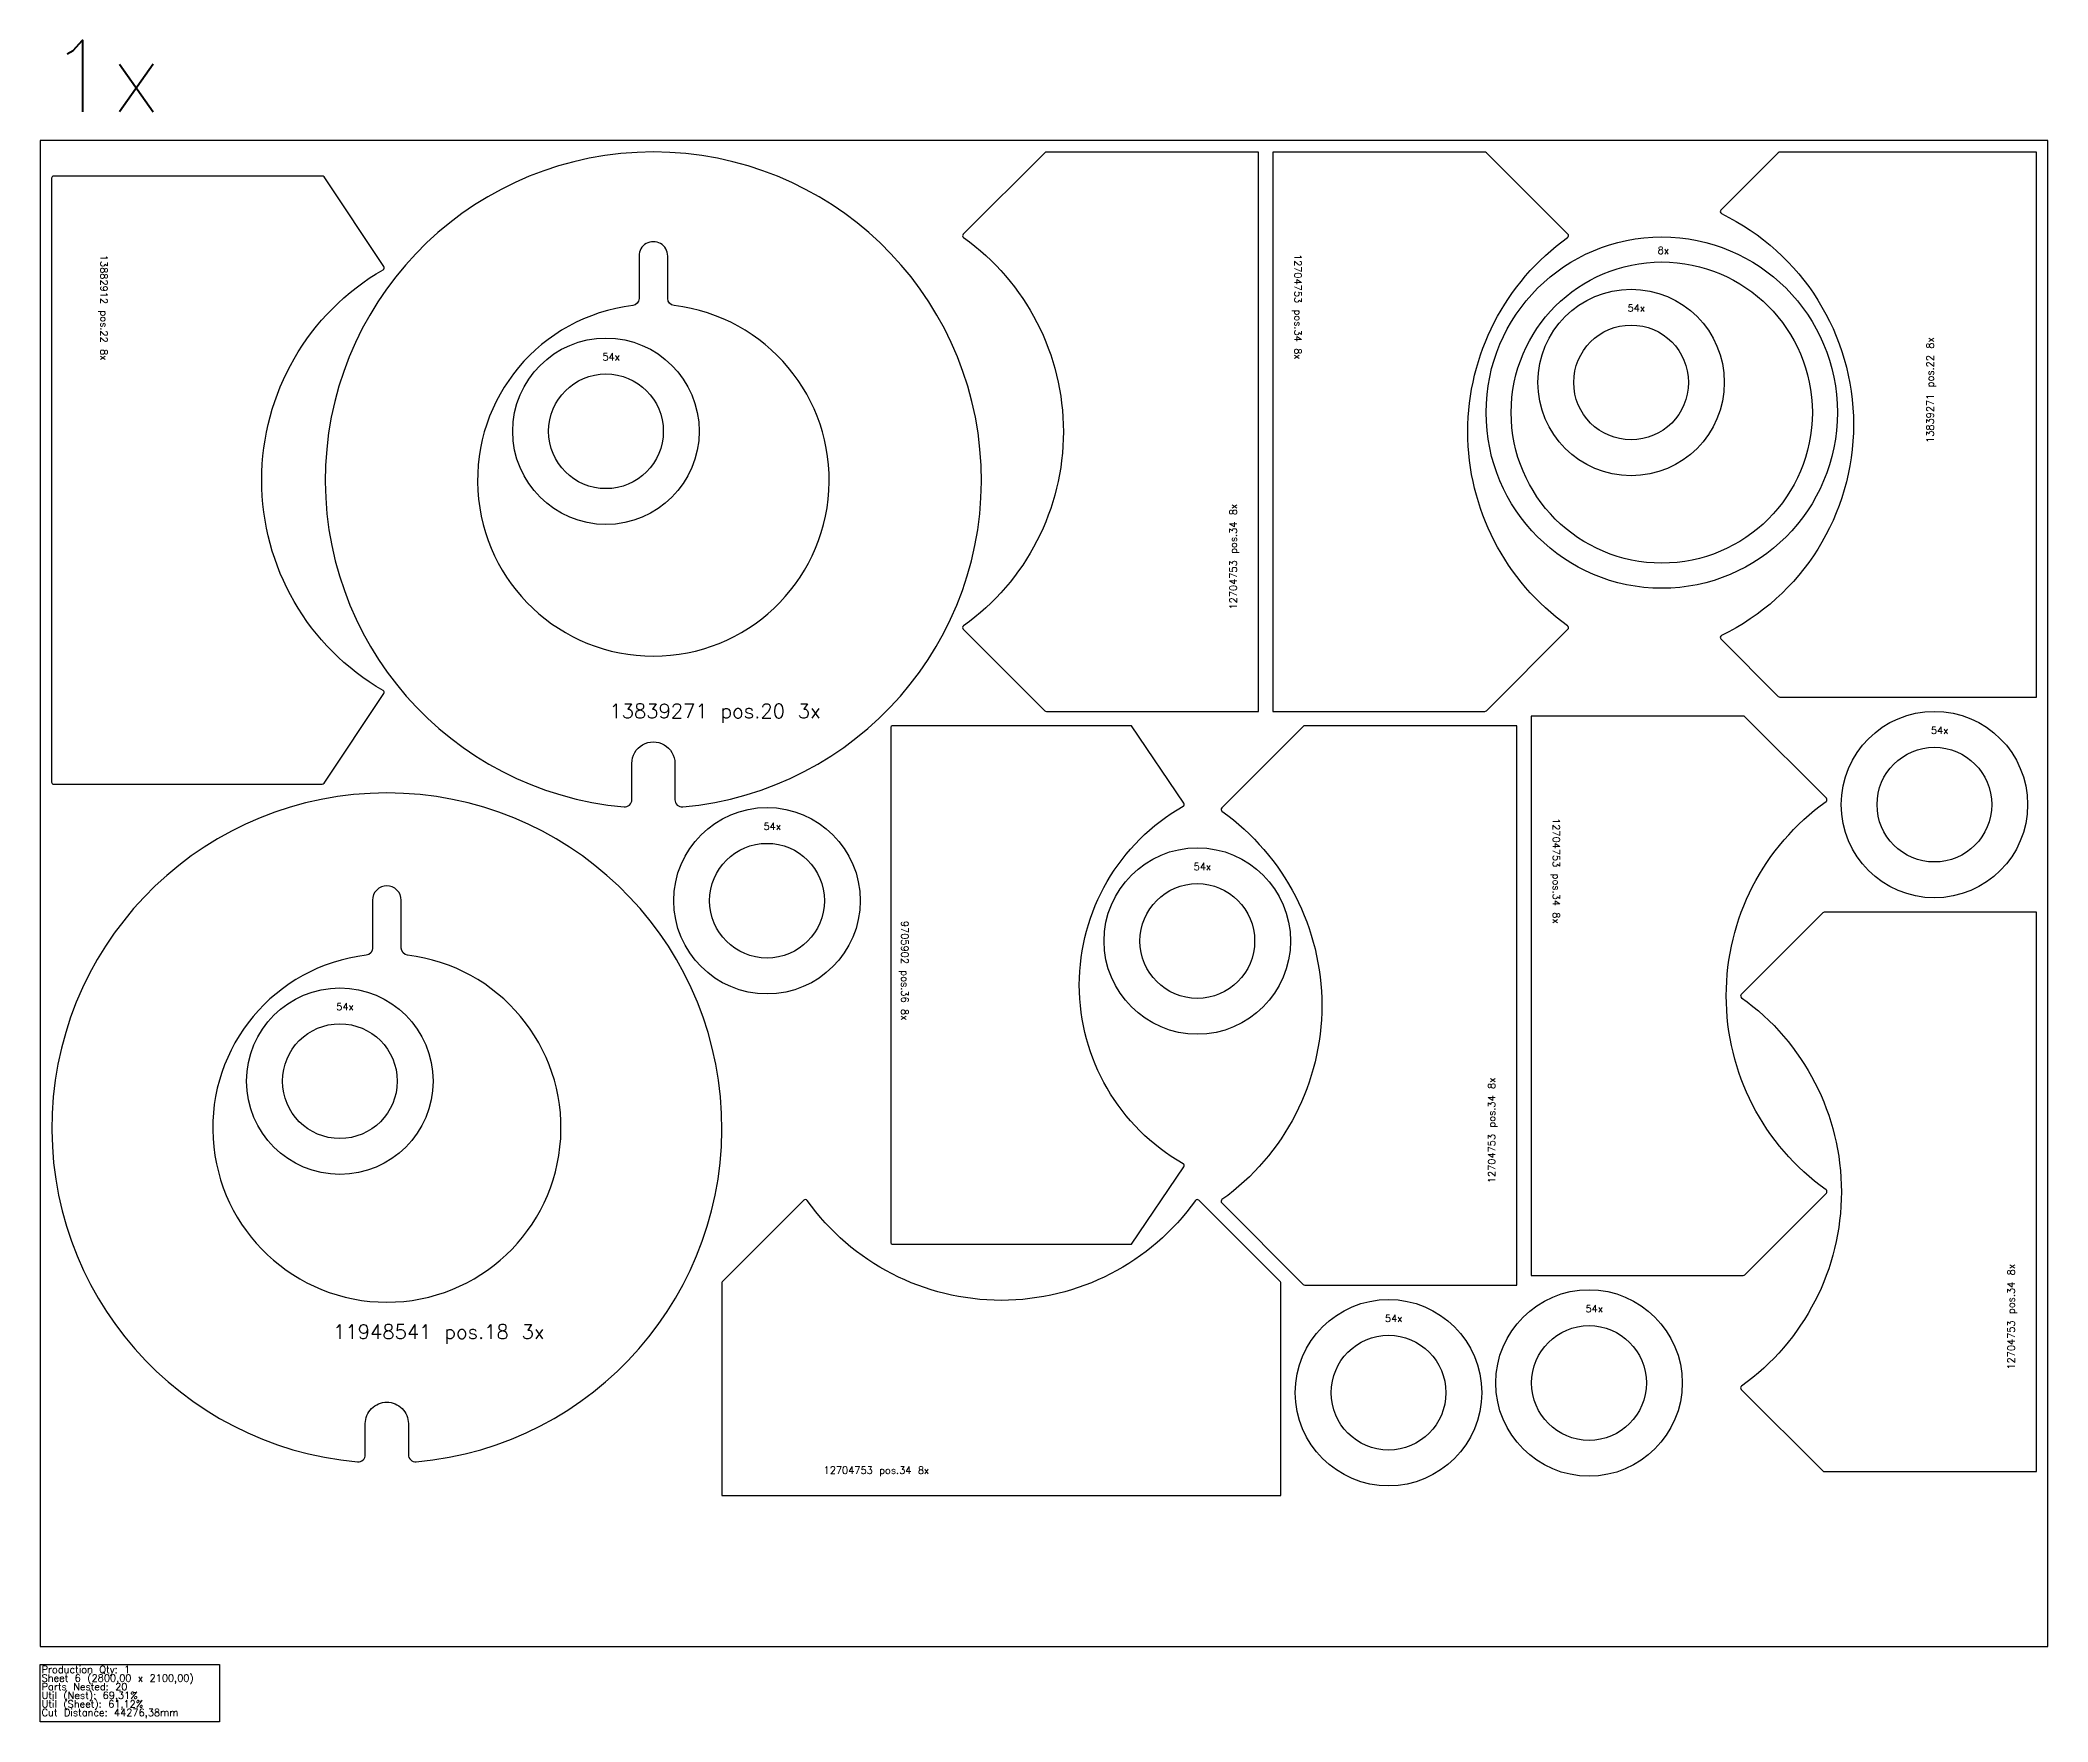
# Model space of a CAD drawing. Header units: millimetres. Extents: x 0 to 17500, y -105 to 2240.
# Drawn here: x 14700 to 17500, y -105 to 2240 of the extents above; entities that cross this region are included whole.
import ezdxf

# ---------------------------------------------------------------- set-up
doc = ezdxf.new("R2010")
doc.units = ezdxf.units.MM
for name, color, linetype in [('--NestedParts--', 7, 'Continuous'), ('sheet', 24, 'Continuous'), ('Stats', 7, 'Continuous'), ('Texto', 7, 'Continuous')]:
    doc.layers.add(name, color=color, linetype=linetype)
doc.styles.get("Standard").update_dxf_attribs({"font": 'txt.shx'})

msp = doc.modelspace()

# ---------------------------------------------------------------- texts
at = {"insert": (14711.9, 2240), "char_height": 100, "attachment_point": 1}
msp.add_mtext_dynamic_manual_height_columns('1x', width=785.523, gutter_width=1, heights=[0], dxfattribs=at)
at = {"layer": 'Stats', "color": 60}
for s, p in [('Production Qty: 1', (14702, -37)), ('Sheet 6 (2800,00 x 2100,00)', (14702, -49)), ('Parts Nested: 20', (14702, -61)), ('Util (Nest): 69,31%', (14702, -73)), ('Util (Sheet): 61,12%', (14702, -85)), ('Cut Distance: 44276,38mm', (14702, -97))]:
    msp.add_text(s, height=10, dxfattribs=at).set_placement(p)
at = {"layer": 'Texto', "color": 3, "char_height": 10}
for s, insert, width, attachment_point, rotation in [('13882912 pos.22 8x', (14794.1, 1940.6), 464.106, 1, 270), ('12704753 pos.34 8x', (16459.2, 1794.6), 431.076, 3, 270), ('\\A1;13839271 pos.22 8x', (17330.8, 1678.4), 335.575, 1, 90), ('12704753 pos.34 8x', (16358.9, 1593.4), 431.076, 3, 90), ('12704753 pos.34 8x', (16819.6, 1008), 431.076, 3, 270), ('9705902 pos.36 8x', (15910.9, 1011.8), 275.333, 1, 270), ('12704753 pos.34 8x', (16719.3, 793.4), 431.076, 3, 90), ('12704753 pos.34 8x', (17443.8, 533.4), 431.076, 3, 90)]:
    msp.add_mtext(s, dxfattribs=dict(at, insert=insert, width=width, attachment_point=attachment_point, rotation=rotation))
at = {"layer": 'Texto', "color": 3}
for s, insert, char_height, width, attachment_point in [('8x ', (16955.9, 1951.8), 10, 20.786, 1), ('54x ', (16913.9, 1871.5), 10, 20.786, 1), ('54x ', (15484.2, 1803.4), 10, 20.786, 1), ('\\A1;13839271 pos.20 3x', (15493.8, 1314.5), 20, 335.575, 1), ('54x ', (17336.9, 1282.7), 10, 20.786, 1), ('54x ', (15708.8, 1148.8), 10, 20.786, 1), ('54x ', (16308.8, 1092.6), 10, 20.786, 1), ('54x ', (15113, 897.2), 10, 20.786, 1), ('54x ', (16855.2, 476.2), 10, 20.786, 1), ('11948541 pos.18 3x', (15108.6, 448.9), 20, 452.3, 1), ('54x ', (16575.5, 462.7), 10, 20.786, 1), ('12704753 pos.34 8x', (15939.9, 250.9), 10, 431.076, 3)]:
    msp.add_mtext(s, dxfattribs=dict(at, insert=insert, char_height=char_height, width=width, attachment_point=attachment_point))

# ---------------------------------------------------------------- linework, layer by layer
at = {"layer": '--NestedParts--', "color": 7}
for points in [[(15596.1, 1170.8, 22.330218), (15514.3, 1170.8, 0.440679), (15525.2, 1180.8), (15525.2, 1231.5, -1.000003), (15585.2, 1231.5), (15585.2, 1180.8, 0.440679)], [(16399, 2084), (16103.3, 2084, 0.198912), (16101.1, 2083.1), (15987.4, 1969.4, 0.463221), (15987.8, 1964.8, -0.514131), (15987.8, 1423.2, 0.463221), (15987.4, 1418.6), (16101.1, 1304.9, 0.198912), (16103.3, 1304), (16399, 1304)], [(16419, 1304), (16714.8, 1304, 0.198912), (16716.9, 1304.9), (16830.6, 1418.6, 0.463221), (16830.3, 1423.2, -0.514131), (16830.3, 1964.8, 0.463221), (16830.6, 1969.4), (16716.9, 2083.1, 0.198912), (16714.8, 2084), (16419, 2084)], [(17044, 2003, 0.51562), (17044.8, 1998.2, -0.626159), (17044.8, 1409.8, 0.51562), (17044, 1405), (17124.1, 1324.9, 0.198912), (17126.2, 1324), (17484, 1324), (17484, 2084), (17126.2, 2084, 0.198912), (17124.1, 2083.1)], [(14719, 2050.5, 0.414214), (14716, 2047.5), (14716, 1205.5, 0.414214), (14719, 1202.5), (15093.4, 1202.5, 0.250765), (15095.9, 1203.8), (15179.2, 1328.8, 0.432921), (15178.2, 1333.1, -0.576712), (15178.2, 1919.9, 0.432921), (15179.2, 1924.2), (15095.9, 2049.2, 0.250765), (15093.4, 2050.5)], [(15584.1, 1869.8, -0.380082), (15575.2, 1879.7), (15575.2, 1939, 1.000004), (15535.2, 1939), (15535.2, 1879.7, -0.380082), (15526.4, 1869.8, 16.940972)], [(16779.5, 517.5), (17075.2, 517.5, 0.198912), (17077.3, 518.4), (17191.1, 632.1, 0.463221), (17190.7, 636.7, -0.514131), (17190.7, 1178.3, 0.463221), (17191.1, 1182.9), (17077.3, 1296.6, 0.198912), (17075.2, 1297.5), (16779.5, 1297.5)], [(15886.2, 1281), (15886.2, 564, 0.414214), (15889.2, 561), (16222.2, 561), (16294.9, 669, 0.435831), (16293.9, 673.3, -0.580455), (16293.9, 1171.7, 0.435831), (16294.9, 1176), (16222.2, 1284), (15889.2, 1284, 0.414214)], [(16759.5, 1284), (16463.7, 1284, 0.198912), (16461.6, 1283.1), (16347.8, 1169.4, 0.463221), (16348.2, 1164.8, -0.514131), (16348.2, 623.2, 0.463221), (16347.8, 618.6), (16461.6, 504.9, 0.198912), (16463.7, 504), (16759.5, 504)], [(15142.7, 257.6, 0.440093), (15153.5, 267.5), (15153.5, 310.8, -0.414214), (15183.5, 340.8), (15183.5, 340.8, -0.414214), (15213.5, 310.8), (15213.5, 267.5, 0.440093), (15224.4, 257.6, 22.8312)], [(15154.7, 964.1, 16.773716), (15212.4, 964.1, -0.379747), (15203.5, 974), (15203.5, 1040.8, 0.414214), (15183.5, 1060.8), (15183.5, 1060.8, 0.414214), (15163.5, 1040.8), (15163.5, 974, -0.379747)], [(17484, 1023.9), (17188.2, 1023.9, 0.198912), (17186.1, 1023.1), (17072.4, 909.3, 0.463221), (17072.8, 904.8, -0.514131), (17072.8, 363.1, 0.463221), (17072.4, 358.6), (17186.1, 244.8, 0.198912), (17188.2, 243.9), (17484, 243.9)], [(16430.5, 210.7), (16430.5, 506.5, 0.198912), (16429.6, 508.6), (16315.8, 622.3, 0.463221), (16311.3, 622, -0.514131), (15769.6, 622, 0.463221), (15765.1, 622.3), (15651.3, 508.6, 0.198912), (15650.5, 506.5), (15650.5, 210.7)]]:
    msp.add_lwpolyline(points, format="xyb", close=True, dxfattribs=at)
for centre, radius in [((16961.6, 1720.7), 245), ((16961.6, 1720.7), 210), ((16918.8, 1762.7), 130), ((15489.1, 1694.6), 130), ((16918.8, 1762.7), 80), ((15489.1, 1694.6), 80), ((17341.8, 1174), 130), ((17341.8, 1174), 80), ((15713.7, 1040), 130), ((15713.7, 1040), 80), ((16313.8, 983.8), 130), ((16313.8, 983.8), 80), ((15118, 788.4), 130), ((15118, 788.4), 80), ((16580.5, 354), 130), ((16860.1, 367.5), 130), ((16580.5, 354), 80), ((16860.1, 367.5), 80)]:
    msp.add_circle(centre, radius, dxfattribs=at)
at = {"layer": 'sheet', "color": 7}
msp.add_lwpolyline([(14700, 0), (17500, 0), (17500, 2100), (14700, 2100)], close=True, dxfattribs=at)
at = {"layer": 'Stats', "color": 151}
msp.add_lwpolyline([(14700, -25), (14950, -25), (14950, -105), (14700, -105), (14700, -25)], close=True, dxfattribs=at)

msp.set_redraw_order([(e.dxf.handle, doc.entitydb.next_handle()) for e in msp.query("TEXT MTEXT ATTDEF DIMENSION ARC_DIMENSION")])  # texts and dimensions are drawn at this point

doc.saveas('drawing.dxf')
